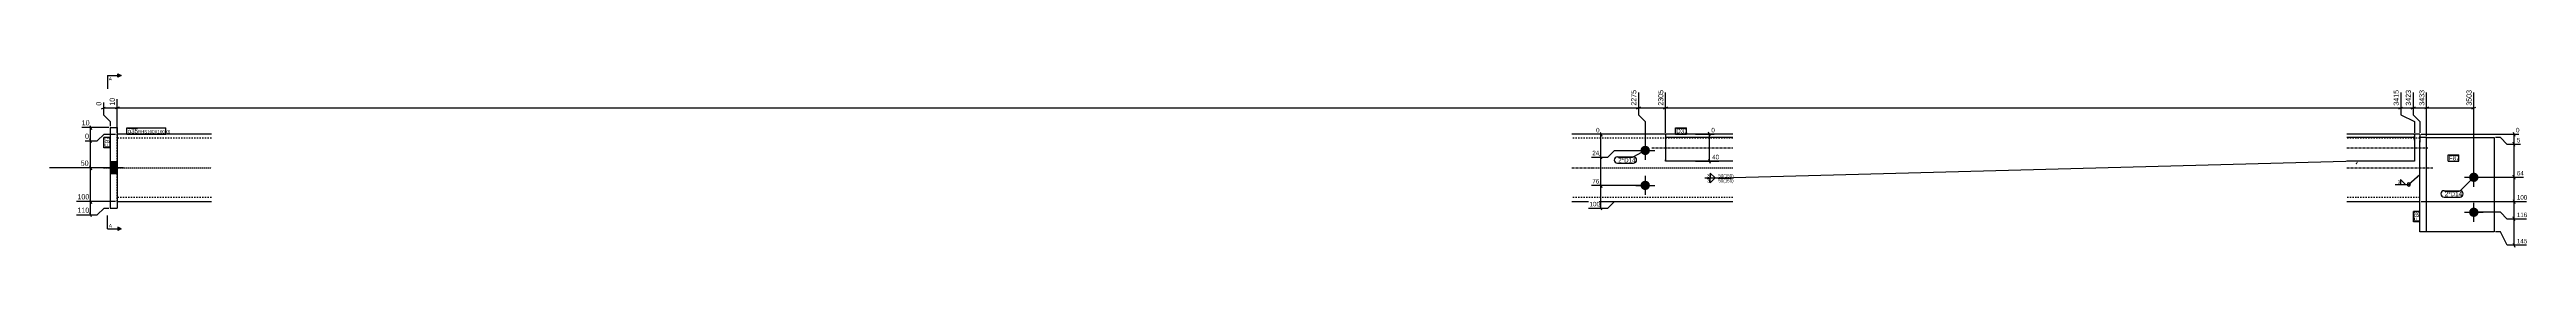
# Model space of a CAD drawing. Header units: millimetres. Extents: x 5 to 26277, y 5 to 1235.
# Drawn here: x 22606 to 26277, y 5 to 263 of the extents above; entities that cross this region are included whole.
import ezdxf

# ---------------------------------------------------------------- set-up
doc = ezdxf.new("R2010")
doc.units = ezdxf.units.MM
doc.linetypes.add('DXK_LINE_DOT2', pattern=[3.9198, 1.9599, -1.9599])
doc.linetypes.add('DXK_LINE_DOT3', pattern=[5.9187, 2.979, -0.9799, 0.9799, -0.9799])
for name, color, linetype in [('MÅLSÆTNING', 7, 'Continuous'), ('STÅL', 7, 'Continuous'), ('TEKST', 7, 'Continuous')]:
    doc.layers.add(name, color=color, linetype=linetype)
doc.styles.add('Arial', font='ARIAL.TTF', dxfattribs={"height": 0.2})
doc.styles.add('Arial Narrow', font='ARIALN.TTF', dxfattribs={"height": 0.2})

msp = doc.modelspace()

# ---------------------------------------------------------------- hatches: boundary and pattern name
at = {"layer": 'STÅL', "linetype": 'Continuous'}
for points in [[(24971, 155.8, -1), (24971, 141.8, -1)], [(22706, 113.8), (22706, 131.8), (22696, 131.8), (22696, 113.8)], [(22706, 113.8), (22706, 131.8), (22696, 131.8), (22696, 113.8)], [(26199, 115.8, -1), (26199, 101.8, -1)], [(24971, 103.8, -1), (24971, 89.8, -1)], [(26199, 63.8, -1), (26199, 49.8, -1)]]:
    msp.add_hatch(color=96, dxfattribs=at).paths.add_polyline_path(points)
at = {"layer": 'TEKST', "linetype": 'Continuous'}
for points in [[(26023.6, 129.4), (26027.5, 132.8), (26025.6, 128)], [(26114.4, 110.3), (26119, 112.7), (26116.1, 108.4)]]:
    msp.add_hatch(color=3, dxfattribs=at).paths.add_polyline_path(points)

# ---------------------------------------------------------------- linework, layer by layer
at = {"layer": 'MÅLSÆTNING', "color": 7, "linetype": 'Continuous'}
for p, q in [((22706, 174.8), (22706, 225.1)), ((22706, 174.8), (22706, 225.1)), ((24961, 234.8), (24961, 201.9)), ((25001, 174.8), (25001, 234.8)), ((25001, 174.8), (25001, 234.8)), ((26091, 234.8), (26091, 201.9)), ((26109, 234.8), (26109, 201.9)), ((26129, 169.8), (26129, 234.8)), ((26129, 169.8), (26129, 234.8)), ((26199, 110.8), (26199, 234.8)), ((22683, 210.7), (22689, 213.1)), ((22686, 220.2), (22686, 201.9)), ((22686, 211.9), (22706, 211.9)), ((22686, 201.9), (22696, 191.9)), ((22696, 191.9), (22696, 184.8)), ((22709, 213.1), (22703, 210.7)), ((22709, 213.1), (22703, 210.7)), ((22706, 211.9), (24961, 211.9)), ((24958, 210.7), (24964, 213.1)), ((24961, 201.9), (24971, 191.9)), ((24971, 191.9), (24971, 150.8)), ((24971, 191.9), (24971, 150.8)), ((25004, 213.1), (24998, 210.7)), ((24998, 210.7), (25004, 213.1)), ((26088, 210.7), (26094, 213.1)), ((26106, 210.7), (26112, 213.1)), ((26109, 211.9), (26129, 211.9)), ((26109, 201.9), (26119, 191.9)), ((26111, 191.9), (26111, 174.8)), ((26111, 191.9), (26111, 174.8)), ((26119, 191.9), (26119, 174.8)), ((26119, 191.9), (26119, 174.8)), ((26132, 213.1), (26126, 210.7)), ((26132, 213.1), (26126, 210.7)), ((26129, 211.9), (26199, 211.9)), ((26196, 210.7), (26202, 213.1)), ((22658.6, 162.8), (22676.8, 162.8)), ((22668, 159.8), (22665.6, 165.8)), ((22676.8, 162.8), (22686.8, 172.8)), ((22686.8, 172.8), (22704, 172.8)), ((22686.8, 172.8), (22704, 172.8)), ((24958.4, 172.8), (24898.2, 172.8)), ((24904.2, 175.8), (24906.6, 169.8)), ((24915.4, 138.8), (24925.4, 148.8)), ((24925.4, 148.8), (24969, 148.8)), ((24925.4, 148.8), (24969, 148.8)), ((25045.4, 172.8), (25073.2, 172.8)), ((25067.2, 169.8), (25064.8, 175.8)), ((25066, 132.8), (25066, 172.8)), ((26121, 172.8), (26265.9, 172.8)), ((26238.6, 167.8), (26231, 167.8)), ((26238.6, 167.8), (26231, 167.8)), ((26248.6, 157.8), (26238.6, 167.8)), ((26268.4, 157.8), (26248.6, 157.8)), ((26257.4, 175.8), (26259.8, 169.8)), ((26259.8, 154.8), (26257.4, 160.8)), ((26258.6, 157.8), (26258.6, 172.8)), ((22704, 122.8), (22650.8, 122.8)), ((22668, 119.8), (22665.6, 125.8)), ((24891.4, 138.8), (24915.4, 138.8)), ((24906.6, 135.8), (24904.2, 141.8)), ((24905.4, 96.8), (24905.4, 138.8)), ((25045.4, 132.8), (25080.1, 132.8)), ((25064.8, 135.8), (25067.2, 129.8)), ((26257.4, 111.8), (26259.8, 105.8)), ((26259.8, 105.8), (26257.4, 111.8)), ((22665.6, 75.8), (22668, 69.8)), ((24969, 96.8), (24891.4, 96.8)), ((24969, 96.8), (24891.4, 96.8)), ((24904.2, 99.8), (24906.6, 93.8)), ((24904.2, 99.8), (24906.6, 93.8)), ((24905.4, 62.8), (24905.4, 96.8)), ((26201, 108.8), (26272.7, 108.8)), ((26201, 108.8), (26272.7, 108.8)), ((26257.4, 75.8), (26259.8, 69.8)), ((22704, 72.8), (22645.9, 72.8)), ((22645.9, 52.8), (22676.8, 52.8)), ((22668, 49.8), (22665.6, 55.8)), ((22666.8, 52.8), (22666.8, 72.8)), ((22676.8, 52.8), (22686.8, 62.8)), ((22686.8, 62.8), (22694, 62.8)), ((24887.1, 62.8), (24915.4, 62.8)), ((24906.6, 59.8), (24904.2, 65.8)), ((24915.4, 62.8), (24925.4, 72.8)), ((24925.4, 72.8), (24969, 72.8)), ((26121, 72.8), (26276.9, 72.8)), ((26238.6, 56.8), (26201, 56.8)), ((26238.6, 56.8), (26201, 56.8)), ((26248.6, 46.8), (26238.6, 56.8)), ((26276.9, 46.8), (26248.6, 46.8)), ((26276.9, 46.8), (26248.6, 46.8)), ((26259.8, 43.8), (26257.4, 49.8)), ((26259.8, 43.8), (26257.4, 49.8)), ((26258.6, 46.8), (26258.6, 72.8)), ((26258.6, 7.8), (26258.6, 46.8)), ((26238.6, 27.8), (26231, 27.8)), ((26248.6, 7.8), (26238.6, 27.8)), ((26276.9, 7.8), (26248.6, 7.8)), ((26257.4, 10.8), (26259.8, 4.8))]:
    msp.add_line(p, q, dxfattribs=at)
at = {"layer": 'STÅL', "color": 2, "linetype": 'Continuous'}
for p, q in [((22696, 182.8), (22706, 182.8)), ((22696, 182.8), (22696, 62.8)), ((22706, 182.8), (22706, 62.8)), ((22846, 172.8), (22706, 172.8)), ((25001, 172.8), (24862, 172.8)), ((25001, 172.8), (25001, 134.7)), ((25101, 172.8), (25001, 172.8)), ((25101, 167.8), (25001, 167.8)), ((26111, 172.8), (26011, 172.8)), ((26111, 167.8), (26011, 167.8)), ((26111, 172.8), (26111, 132.8)), ((26119, 172.8), (26111, 172.8)), ((26119, 172.8), (26119, 171.9)), ((26119, 171.9), (26119, 160.8)), ((26129, 167.8), (26119, 167.8)), ((26119, 75.3), (26119, 160.8)), ((26129, 167.8), (26229, 167.8)), ((26129, 27.8), (26129, 167.8)), ((26229, 167.8), (26229, 27.8)), ((25001, 133.7), (25001, 134.7)), ((25001, 133), (25001, 133.7)), ((25001, 133), (25001, 132.8)), ((25101, 132.8), (25001, 132.8)), ((26111, 132.8), (26011, 132.8)), ((26119, 27.8), (26119, 75.3)), ((22696, 62.8), (22706, 62.8)), ((22706, 72.8), (22846, 72.8)), ((24862, 72.8), (25101, 72.8)), ((26011, 72.8), (26119, 72.8)), ((26129, 27.8), (26119, 27.8)), ((26229, 27.8), (26129, 27.8))]:
    msp.add_line(p, q, dxfattribs=at)
at = {"layer": 'STÅL', "color": 7, "linetype": 'DXK_LINE_DOT2'}
for p, q in [((22706, 72.8), (22706, 172.8)), ((22846, 166.8), (22706, 166.8)), ((25101, 166.8), (24862, 166.8)), ((25001, 172.8), (25001, 170.8)), ((25101, 172.8), (25001, 172.8)), ((26111, 172.8), (26011, 172.8)), ((26119, 166.8), (26011, 166.8)), ((26111, 164.1), (26111, 172.8)), ((26119, 167.8), (26119, 169.3)), ((26119, 75.3), (26119, 167.8)), ((26129, 27.8), (26129, 167.8)), ((25001, 134.7), (25001, 133)), ((22846, 78.8), (22706, 78.8)), ((25101, 78.8), (24862, 78.8)), ((26119, 78.8), (26011, 78.8)), ((26119, 73.7), (26119, 75.3)), ((26119, 72.8), (26119, 73.7))]:
    msp.add_line(p, q, dxfattribs=at)
at = {"layer": 'STÅL', "color": 96, "linetype": 'Continuous'}
for p, q in [((24957, 148.8), (24985, 148.8)), ((24971, 162.8), (24971, 134.8)), ((22715.2, 122.8), (22606, 122.8)), ((22715.2, 122.8), (22606, 122.8)), ((22706, 131.8), (22696, 131.8)), ((22706, 131.8), (22696, 131.8)), ((22706, 113.8), (22696, 113.8)), ((22706, 113.8), (22696, 113.8)), ((24971, 110.8), (24971, 82.8)), ((26199, 94.8), (26199, 122.8)), ((24957, 96.8), (24985, 96.8)), ((26185, 108.8), (26213, 108.8)), ((26185, 56.8), (26213, 56.8)), ((26199, 42.8), (26199, 70.8))]:
    msp.add_line(p, q, dxfattribs=at)
at = {"layer": 'STÅL', "color": 7, "linetype": 'DXK_LINE_DOT3'}
for p, q in [((24981, 152.8), (25101, 152.8)), ((26011, 152.8), (26131, 152.8)), ((22686, 122.8), (22846, 122.8)), ((24862, 122.8), (25101, 122.8)), ((26011, 122.8), (26139, 122.8))]:
    msp.add_line(p, q, dxfattribs=at)

# ---------------------------------------------------------------- wipeouts: each hides what was drawn before it
at = {"color": 0, "linetype": 'Continuous'}
msp.add_wipeout([(22698.4, 252.8), (22698.4, 257.8), (22694, 257.8), (22694, 252.8)], dxfattribs=at).dxf.layer = 'TEKST'

# ---------------------------------------------------------------- next in the draw order: hatches: boundary and pattern name
at = {"layer": 'TEKST', "linetype": 'Continuous'}
msp.add_hatch(color=30, dxfattribs=at).paths.add_polyline_path([(22707, 257.8), (22707, 260.3), (22712, 260.3)])

# ---------------------------------------------------------------- next in the draw order: linework, layer by layer
at = {"layer": 'TEKST', "color": 7, "linetype": 'Continuous'}
msp.add_line((22692, 260.3), (22712, 260.3), dxfattribs=at)
at = {"layer": 'TEKST', "color": 30, "linetype": 'Continuous'}
for p, q in [((22707, 257.8), (22707, 262.8)), ((22707, 262.8), (22712, 260.3)), ((22712, 260.3), (22707, 257.8))]:
    msp.add_line(p, q, dxfattribs=at)

# ---------------------------------------------------------------- next in the draw order: texts
at = {"layer": 'TEKST', "color": 3, "linetype": 'Continuous', "style": 'Arial'}
msp.add_text('A', height=4.78, dxfattribs=at).set_placement((22694, 252.8))

# ---------------------------------------------------------------- next in the draw order: wipeouts: each hides what was drawn before it
at = {"color": 0, "linetype": 'Continuous'}
for points, layer in [([(22704.4, 226.7), (22693.2, 226.7), (22693.2, 213.7), (22704.4, 213.7)], 'MÅLSÆTNING'), ([(24959.4, 236.4), (24948.2, 236.4), (24948.2, 213.7), (24959.4, 213.7)], 'MÅLSÆTNING'), ([(26127.4, 236.4), (26116.2, 236.4), (26116.2, 213.7), (26127.4, 213.7)], 'MÅLSÆTNING'), ([(26197.4, 236.4), (26186.2, 236.4), (26186.2, 213.7), (26197.4, 213.7)], 'MÅLSÆTNING'), ([(25074.6, 174.2), (25074.6, 184), (25067.6, 184), (25067.6, 174.2)], 'MÅLSÆTNING'), ([(26267.3, 174.2), (26267.3, 184), (26260.2, 184), (26260.2, 174.2)], 'MÅLSÆTNING'), ([(24902.6, 140.2), (24902.6, 150), (24891.2, 150), (24891.2, 140.2)], 'MÅLSÆTNING'), ([(25080.2, 134.2), (25080.2, 144), (25068.8, 144), (25068.8, 134.2)], 'MÅLSÆTNING'), ([(22663.6, 74.4), (22663.6, 85.6), (22645.8, 85.6), (22645.8, 74.4)], 'MÅLSÆTNING'), ([(24902.6, 64.2), (24902.6, 74), (24887, 74), (24887, 64.2)], 'MÅLSÆTNING'), ([(24902.6, 98.2), (24902.6, 108), (24891.2, 108), (24891.2, 98.2)], 'MÅLSÆTNING'), ([(26277.1, 74.2), (26277.1, 84), (26261.5, 84), (26261.5, 74.2)], 'MÅLSÆTNING'), ([(26277.1, 9.2), (26277.1, 19), (26261.5, 19), (26261.5, 9.2)], 'MÅLSÆTNING'), ([(22698.4, 34.6), (22698.4, 39.6), (22694, 39.6), (22694, 34.6)], 'TEKST')]:
    msp.add_wipeout(points, dxfattribs=at).dxf.layer = layer
at = {"color": 0}
for points in [[(22734.8, 174.2), (22734.8, 181.2), (22722, 181.2), (22722, 174.2)], [(25031.1, 174.2), (25031.1, 181.2), (25017, 181.2), (25017, 174.2)], [(25066.3, 108.4), (25066.3, 114.2), (25062.5, 114.2), (25062.5, 108.4)], [(26175.4, 134), (26175.4, 141), (26162.2, 141), (26162.2, 134)], [(26089.5, 98.9), (26089.5, 104.7), (26085.7, 104.7), (26085.7, 98.9)]]:
    msp.add_wipeout(points, dxfattribs=at).dxf.layer = 'TEKST'

# ---------------------------------------------------------------- next in the draw order: hatches: boundary and pattern name
at = {"layer": 'TEKST', "linetype": 'Continuous'}
msp.add_hatch(color=30, dxfattribs=at).paths.add_polyline_path([(22707, 32.1), (22707, 34.6), (22712, 32.1)])

# ---------------------------------------------------------------- next in the draw order: linework, layer by layer
at = {"layer": 'MÅLSÆTNING', "color": 7, "linetype": 'Continuous'}
for p, q in [((24961, 234.8), (24961, 201.9)), ((26109, 234.8), (26109, 201.9)), ((24964, 213.1), (24958, 210.7)), ((24961, 211.9), (25001, 211.9)), ((24961, 201.9), (24971, 191.9)), ((26091, 211.9), (26109, 211.9)), ((26091, 201.9), (26111, 191.9)), ((26112, 213.1), (26106, 210.7)), ((26109, 201.9), (26119, 191.9)), ((24905.4, 138.8), (24905.4, 172.8)), ((24915.4, 138.8), (24925.4, 148.8)), ((26248.6, 157.8), (26238.6, 167.8)), ((26268.4, 157.8), (26248.6, 157.8)), ((26259.8, 154.8), (26257.4, 160.8)), ((26258.6, 108.8), (26258.6, 157.8)), ((24891.4, 138.8), (24915.4, 138.8)), ((24906.6, 135.8), (24904.2, 141.8)), ((26257.4, 75.8), (26259.8, 69.8)), ((26258.6, 72.8), (26258.6, 108.8)), ((26121, 72.8), (26276.9, 72.8)), ((26248.6, 46.8), (26238.6, 56.8))]:
    msp.add_line(p, q, dxfattribs=at)
at = {"layer": 'TEKST', "color": 7, "linetype": 'Continuous'}
for p, q in [((22692, 260.3), (22692, 240.3)), ((22692, 32.1), (22692, 52.1)), ((22692, 32.1), (22712, 32.1))]:
    msp.add_line(p, q, dxfattribs=at)
at = {"layer": 'TEKST', "color": 3, "linetype": 'Continuous'}
for p, q in [((25074.5, 107.8), (25067.4, 114.9)), ((25067.4, 114.9), (25067.4, 107.8)), ((26119, 112.7), (26102.6, 98.3)), ((25067.4, 107.8), (25074.5, 107.8)), ((26082.6, 98.3), (26102.6, 98.3)), ((26097.7, 98.3), (26090.6, 105.5)), ((26090.6, 105.5), (26090.6, 98.3)), ((26090.6, 98.3), (26097.7, 98.3))]:
    msp.add_line(p, q, dxfattribs=at)
at = {"layer": 'TEKST', "color": 30, "linetype": 'Continuous'}
for p, q in [((22712, 32.1), (22707, 34.6)), ((22707, 34.6), (22707, 29.6)), ((22712, 32.1), (22707, 29.6))]:
    msp.add_line(p, q, dxfattribs=at)
at = {"layer": 'TEKST', "color": 3, "linetype": 'Continuous'}
for start, end in [(90, 270), (270, 90)]:
    msp.add_arc((26102.6, 98.3), 2.5, start, end, dxfattribs=at)

# ---------------------------------------------------------------- next in the draw order: texts
at = {"layer": 'MÅLSÆTNING', "color": 3, "linetype": 'Continuous', "style": 'Arial Narrow'}
for s, p in [('2275', (24957.8, 215.3)), ('3433', (26125.8, 215.3)), ('3503', (26195.8, 215.3))]:
    msp.add_text(s, height=7.64, rotation=90.0002, dxfattribs=at).set_placement(p)
for s, p in [('24', (24892.6, 141.6)), ('0', (25069, 175.6)), ('0', (26261.6, 175.6)), ('40', (25070.2, 135.6)), ('76', (24892.6, 99.6)), ('100', (26262.9, 75.6)), ('100', (24888.4, 65.6)), ('145', (26262.9, 10.6))]:
    msp.add_text(s, height=6.68, dxfattribs=at).set_placement(p)
at = {"layer": 'TEKST', "color": 3, "style": 'Arial Narrow'}
msp.add_text('3', height=4.77, dxfattribs=at).set_placement((26086.1, 99.3))
at = {"layer": 'TEKST', "color": 3, "linetype": 'Continuous', "style": 'Arial'}
msp.add_text('A', height=4.78, dxfattribs=at).set_placement((22694, 34.6))

# ---------------------------------------------------------------- next in the draw order: wipeouts: each hides what was drawn before it
at = {"color": 0, "linetype": 'Continuous'}
for points in [[(22684.4, 221.8), (22673.2, 221.8), (22673.2, 213.7), (22684.4, 213.7)], [(22663.6, 54.4), (22663.6, 65.6), (22645.8, 65.6), (22645.8, 54.4)]]:
    msp.add_wipeout(points, dxfattribs=at).dxf.layer = 'MÅLSÆTNING'
at = {"color": 0}
for points in [[(22734.8, 174.2), (22734.8, 181.2), (22722, 181.2), (22722, 174.2)], [(25031.1, 174.2), (25031.1, 181.2), (25017, 181.2), (25017, 174.2)], [(26175.4, 134), (26175.4, 141), (26162.2, 141), (26162.2, 134)]]:
    msp.add_wipeout(points, dxfattribs=at).dxf.layer = 'TEKST'

# ---------------------------------------------------------------- next in the draw order: linework, layer by layer
at = {"layer": 'MÅLSÆTNING', "color": 7, "linetype": 'Continuous'}
for p, q in [((22666.8, 72.8), (22666.8, 122.8)), ((22665.6, 75.8), (22668, 69.8)), ((22704, 72.8), (22645.9, 72.8))]:
    msp.add_line(p, q, dxfattribs=at)
at = {"layer": 'TEKST', "color": 7, "linetype": 'Continuous'}
for p, q in [((25015.8, 182.4), (25032.3, 182.4)), ((25015.8, 173), (25015.8, 182.4)), ((25015.8, 173), (25032.3, 173)), ((25032.3, 173), (25032.3, 182.4)), ((26161, 142.2), (26176.6, 142.2)), ((26161, 132.8), (26161, 142.2)), ((26161, 132.8), (26176.6, 132.8)), ((26176.6, 132.8), (26176.6, 142.2))]:
    msp.add_line(p, q, dxfattribs=at)

# ---------------------------------------------------------------- next in the draw order: texts
at = {"layer": 'MÅLSÆTNING', "color": 3, "linetype": 'Continuous', "style": 'Arial Narrow'}
for s, p in [('10', (22702.8, 215.3)), ('0', (22682.8, 215.3))]:
    msp.add_text(s, height=7.64, rotation=90.0002, dxfattribs=at).set_placement(p)
for s, p in [('100', (22647.4, 76)), ('110', (22647.4, 56))]:
    msp.add_text(s, height=7.64, dxfattribs=at).set_placement(p)
at = {"layer": 'TEKST', "color": 3, "style": 'Arial Narrow'}
for s, p in [('D31', (25017, 174.2)), ('F87', (26162.2, 134))]:
    msp.add_text(s, height=6.68, dxfattribs=at).set_placement(p)

# ---------------------------------------------------------------- next in the draw order: wipeouts: each hides what was drawn before it
at = {"color": 0, "linetype": 'Continuous'}
for points, layer in [([(26107.4, 236.4), (26096.2, 236.4), (26096.2, 213.7), (26107.4, 213.7)], 'MÅLSÆTNING'), ([(24903.8, 174.2), (24903.8, 184), (24896.8, 184), (24896.8, 174.2)], 'MÅLSÆTNING'), ([(26268.5, 159.2), (26268.5, 169), (26261.5, 169), (26261.5, 159.2)], 'MÅLSÆTNING'), ([(26272.8, 110.2), (26272.8, 120), (26261.5, 120), (26261.5, 110.2)], 'MÅLSÆTNING'), ([(26277.1, 48.2), (26277.1, 58), (26261.5, 58), (26261.5, 48.2)], 'MÅLSÆTNING'), ([(25098.7, 108.4), (25098.7, 114.2), (25079, 114.2), (25079, 108.4)], 'TEKST')]:
    msp.add_wipeout(points, dxfattribs=at).dxf.layer = layer
at = {"color": 0}
for points in [[(22777.1, 174.2), (22777.1, 179.2), (22736.9, 179.2), (22736.9, 174.2)], [(24952.3, 130.9), (24952.3, 137.9), (24931, 137.9), (24931, 130.9)], [(26177.4, 80.7), (26177.4, 87.7), (26156.1, 87.7), (26156.1, 80.7)], [(26117.6, 57), (26110.6, 57), (26110.6, 43.8), (26117.6, 43.8)]]:
    msp.add_wipeout(points, dxfattribs=at).dxf.layer = 'TEKST'

# ---------------------------------------------------------------- next in the draw order: linework, layer by layer
at = {"layer": 'MÅLSÆTNING', "color": 7, "linetype": 'Continuous'}
for p, q in [((26091, 234.8), (26091, 201.9)), ((25001, 211.9), (26091, 211.9)), ((26088, 210.7), (26094, 213.1)), ((26091, 201.9), (26111, 191.9))]:
    msp.add_line(p, q, dxfattribs=at)

# ---------------------------------------------------------------- next in the draw order: texts
at = {"layer": 'MÅLSÆTNING', "color": 3, "linetype": 'Continuous', "style": 'Arial Narrow'}
msp.add_text('3423', height=7.64, rotation=90.0002, dxfattribs=at).set_placement((26105.8, 215.3))
for s, p in [('0', (24898.2, 175.6)), ('5', (26262.9, 160.6)), ('64', (26262.9, 111.6)), ('116', (26262.9, 49.6))]:
    msp.add_text(s, height=6.68, dxfattribs=at).set_placement(p)

# ---------------------------------------------------------------- next in the draw order: wipeouts: each hides what was drawn before it
at = {"color": 0, "linetype": 'Continuous'}
for points, layer in [([(22663.6, 124.4), (22663.6, 135.6), (22650.6, 135.6), (22650.6, 124.4)], 'MÅLSÆTNING'), ([(25066.3, 100.9), (25066.3, 106.7), (25062.5, 106.7), (25062.5, 100.9)], 'TEKST')]:
    msp.add_wipeout(points, dxfattribs=at).dxf.layer = layer
at = {"color": 0}
for points in [[(22777.1, 174.2), (22777.1, 179.2), (22736.9, 179.2), (22736.9, 174.2)], [(24952.3, 130.9), (24952.3, 137.9), (24931, 137.9), (24931, 130.9)], [(26177.4, 80.7), (26177.4, 87.7), (26156.1, 87.7), (26156.1, 80.7)], [(26117.6, 57), (26110.6, 57), (26110.6, 43.8), (26117.6, 43.8)]]:
    msp.add_wipeout(points, dxfattribs=at).dxf.layer = 'TEKST'

# ---------------------------------------------------------------- next in the draw order: linework, layer by layer
at = {"layer": 'MÅLSÆTNING', "color": 7, "linetype": 'Continuous'}
for p, q in [((22666.8, 122.8), (22666.8, 162.8)), ((22704, 122.8), (22650.8, 122.8)), ((22665.6, 125.8), (22668, 119.8))]:
    msp.add_line(p, q, dxfattribs=at)
at = {"layer": 'TEKST', "color": 7, "linetype": 'Continuous'}
for p, q in [((22720.8, 182.4), (22778.3, 182.4)), ((22720.8, 173), (22720.8, 182.4)), ((22720.8, 173), (22778.3, 173)), ((22778.3, 173), (22778.3, 182.4)), ((24971, 148.8), (24953.5, 139.1)), ((24929.8, 139.1), (24953.5, 139.1)), ((24929.8, 129.7), (24953.5, 129.7)), ((26154.9, 88.9), (26178.6, 88.9)), ((26154.9, 79.5), (26178.6, 79.5)), ((26199, 108.8), (26178.6, 88.9)), ((26109.4, 42.6), (26109.4, 58.2)), ((26118.8, 58.2), (26109.4, 58.2)), ((26118.8, 42.6), (26109.4, 42.6)), ((26118.8, 42.6), (26118.8, 58.2))]:
    msp.add_line(p, q, dxfattribs=at)
at = {"layer": 'TEKST', "color": 3, "linetype": 'Continuous'}
for p, q in [((25067.4, 107.8), (25074.5, 107.8)), ((25074.5, 107.8), (25067.4, 100.7)), ((25067.4, 100.7), (25067.4, 107.8))]:
    msp.add_line(p, q, dxfattribs=at)
at = {"layer": 'TEKST', "color": 7, "linetype": 'Continuous'}
for centre, start, end in [((24929.8, 134.4), 90, 270), ((24953.5, 134.4), 270, 90), ((26154.9, 84.2), 90, 270), ((26178.6, 84.2), 270, 90)]:
    msp.add_arc(centre, 4.7, start, end, dxfattribs=at)

# ---------------------------------------------------------------- next in the draw order: texts
at = {"layer": 'MÅLSÆTNING', "color": 3, "linetype": 'Continuous', "style": 'Arial Narrow'}
msp.add_text('50', height=7.64, dxfattribs=at).set_placement((22652.2, 126))
at = {"layer": 'TEKST', "color": 3, "style": 'Arial Narrow'}
for s, height, p in [('p35', 6.68, (22722, 174.2)), ('RHS100X100X6', 4.772, (22736.9, 174.2)), ('2*D14', 6.68, (24931, 130.9)), ('2*D14', 6.68, (26156.1, 80.7))]:
    msp.add_text(s, height=height, dxfattribs=at).set_placement(p)
msp.add_text('F88', height=6.68, rotation=90.0002, dxfattribs=at).set_placement((26117.6, 43.8))

# ---------------------------------------------------------------- next in the draw order: wipeouts: each hides what was drawn before it
at = {"color": 0, "linetype": 'Continuous'}
for points in [[(24999.4, 236.4), (24988.2, 236.4), (24988.2, 213.7), (24999.4, 213.7)], [(26089.4, 236.4), (26078.2, 236.4), (26078.2, 213.7), (26089.4, 213.7)]]:
    msp.add_wipeout(points, dxfattribs=at).dxf.layer = 'MÅLSÆTNING'

# ---------------------------------------------------------------- next in the draw order: texts
at = {"layer": 'MÅLSÆTNING', "color": 3, "linetype": 'Continuous', "style": 'Arial Narrow'}
for s, p in [('2305', (24997.8, 215.3)), ('3415', (26087.8, 215.3))]:
    msp.add_text(s, height=7.64, rotation=90.0002, dxfattribs=at).set_placement(p)

# ---------------------------------------------------------------- next in the draw order: wipeouts: each hides what was drawn before it
at = {"color": 0, "linetype": 'Continuous'}
for points, layer in [([(22665, 164.4), (22665, 175.6), (22657, 175.6), (22657, 164.4)], 'MÅLSÆTNING'), ([(25098.7, 100.9), (25098.7, 106.7), (25079, 106.7), (25079, 100.9)], 'TEKST')]:
    msp.add_wipeout(points, dxfattribs=at).dxf.layer = layer

# ---------------------------------------------------------------- next in the draw order: linework, layer by layer
at = {"layer": 'MÅLSÆTNING', "color": 7, "linetype": 'Continuous'}
for p, q in [((22665.6, 185.8), (22668, 179.8)), ((22694, 182.8), (22653.7, 182.8)), ((22658.6, 162.8), (22676.8, 162.8)), ((22668, 159.8), (22665.6, 165.8)), ((22666.8, 162.8), (22666.8, 182.8)), ((22676.8, 162.8), (22686.8, 172.8))]:
    msp.add_line(p, q, dxfattribs=at)
at = {"layer": 'TEKST', "color": 3, "linetype": 'Continuous'}
for p in [(26027.5, 132.8), (25059.4, 107.8)]:
    msp.add_line(p, (25101.8, 107.8), dxfattribs=at)

# ---------------------------------------------------------------- next in the draw order: texts
at = {"layer": 'MÅLSÆTNING', "color": 3, "linetype": 'Continuous', "style": 'Arial Narrow'}
msp.add_text('0', height=7.64, dxfattribs=at).set_placement((22658.6, 166))
at = {"layer": 'TEKST', "color": 3, "style": 'Arial Narrow'}
msp.add_text('3', height=4.77, dxfattribs=at).set_placement((25062.9, 108.8))
at = {"layer": 'TEKST', "color": 3, "linetype": 'Continuous', "style": 'Arial Narrow'}
for s, p in [('50(150)', (25079.4, 108.8)), ('3', (25062.9, 101.3)), ('50(150)', (25079.4, 101.3))]:
    msp.add_text(s, height=4.77, dxfattribs=at).set_placement(p)

# ---------------------------------------------------------------- next in the draw order: wipeouts: each hides what was drawn before it
at = {"color": 0, "linetype": 'Continuous'}
msp.add_wipeout([(22665, 184.4), (22665, 195.6), (22652.1, 195.6), (22652.1, 184.4)], dxfattribs=at).dxf.layer = 'MÅLSÆTNING'
at = {"color": 0}
msp.add_wipeout([(22694.6, 166.8), (22687.6, 166.8), (22687.6, 153.6), (22694.6, 153.6)], dxfattribs=at).dxf.layer = 'TEKST'

# ---------------------------------------------------------------- next in the draw order: texts
at = {"layer": 'MÅLSÆTNING', "color": 3, "linetype": 'Continuous', "style": 'Arial Narrow'}
msp.add_text('10', height=7.64, dxfattribs=at).set_placement((22653.7, 186))

# ---------------------------------------------------------------- next in the draw order: wipeouts: each hides what was drawn before it
at = {"color": 0}
msp.add_wipeout([(22694.6, 166.8), (22687.6, 166.8), (22687.6, 153.6), (22694.6, 153.6)], dxfattribs=at).dxf.layer = 'TEKST'

# ---------------------------------------------------------------- next in the draw order: linework, layer by layer
at = {"layer": 'TEKST', "color": 7, "linetype": 'Continuous'}
for p, q in [((22686.4, 152.4), (22686.4, 168)), ((22695.8, 168), (22686.4, 168)), ((22695.8, 152.4), (22686.4, 152.4)), ((22695.8, 152.4), (22695.8, 168))]:
    msp.add_line(p, q, dxfattribs=at)

# ---------------------------------------------------------------- next in the draw order: texts
at = {"layer": 'TEKST', "color": 3, "style": 'Arial Narrow'}
msp.add_text('F97', height=6.68, rotation=90.0002, dxfattribs=at).set_placement((22694.6, 153.6))

doc.saveas('drawing.dxf')
